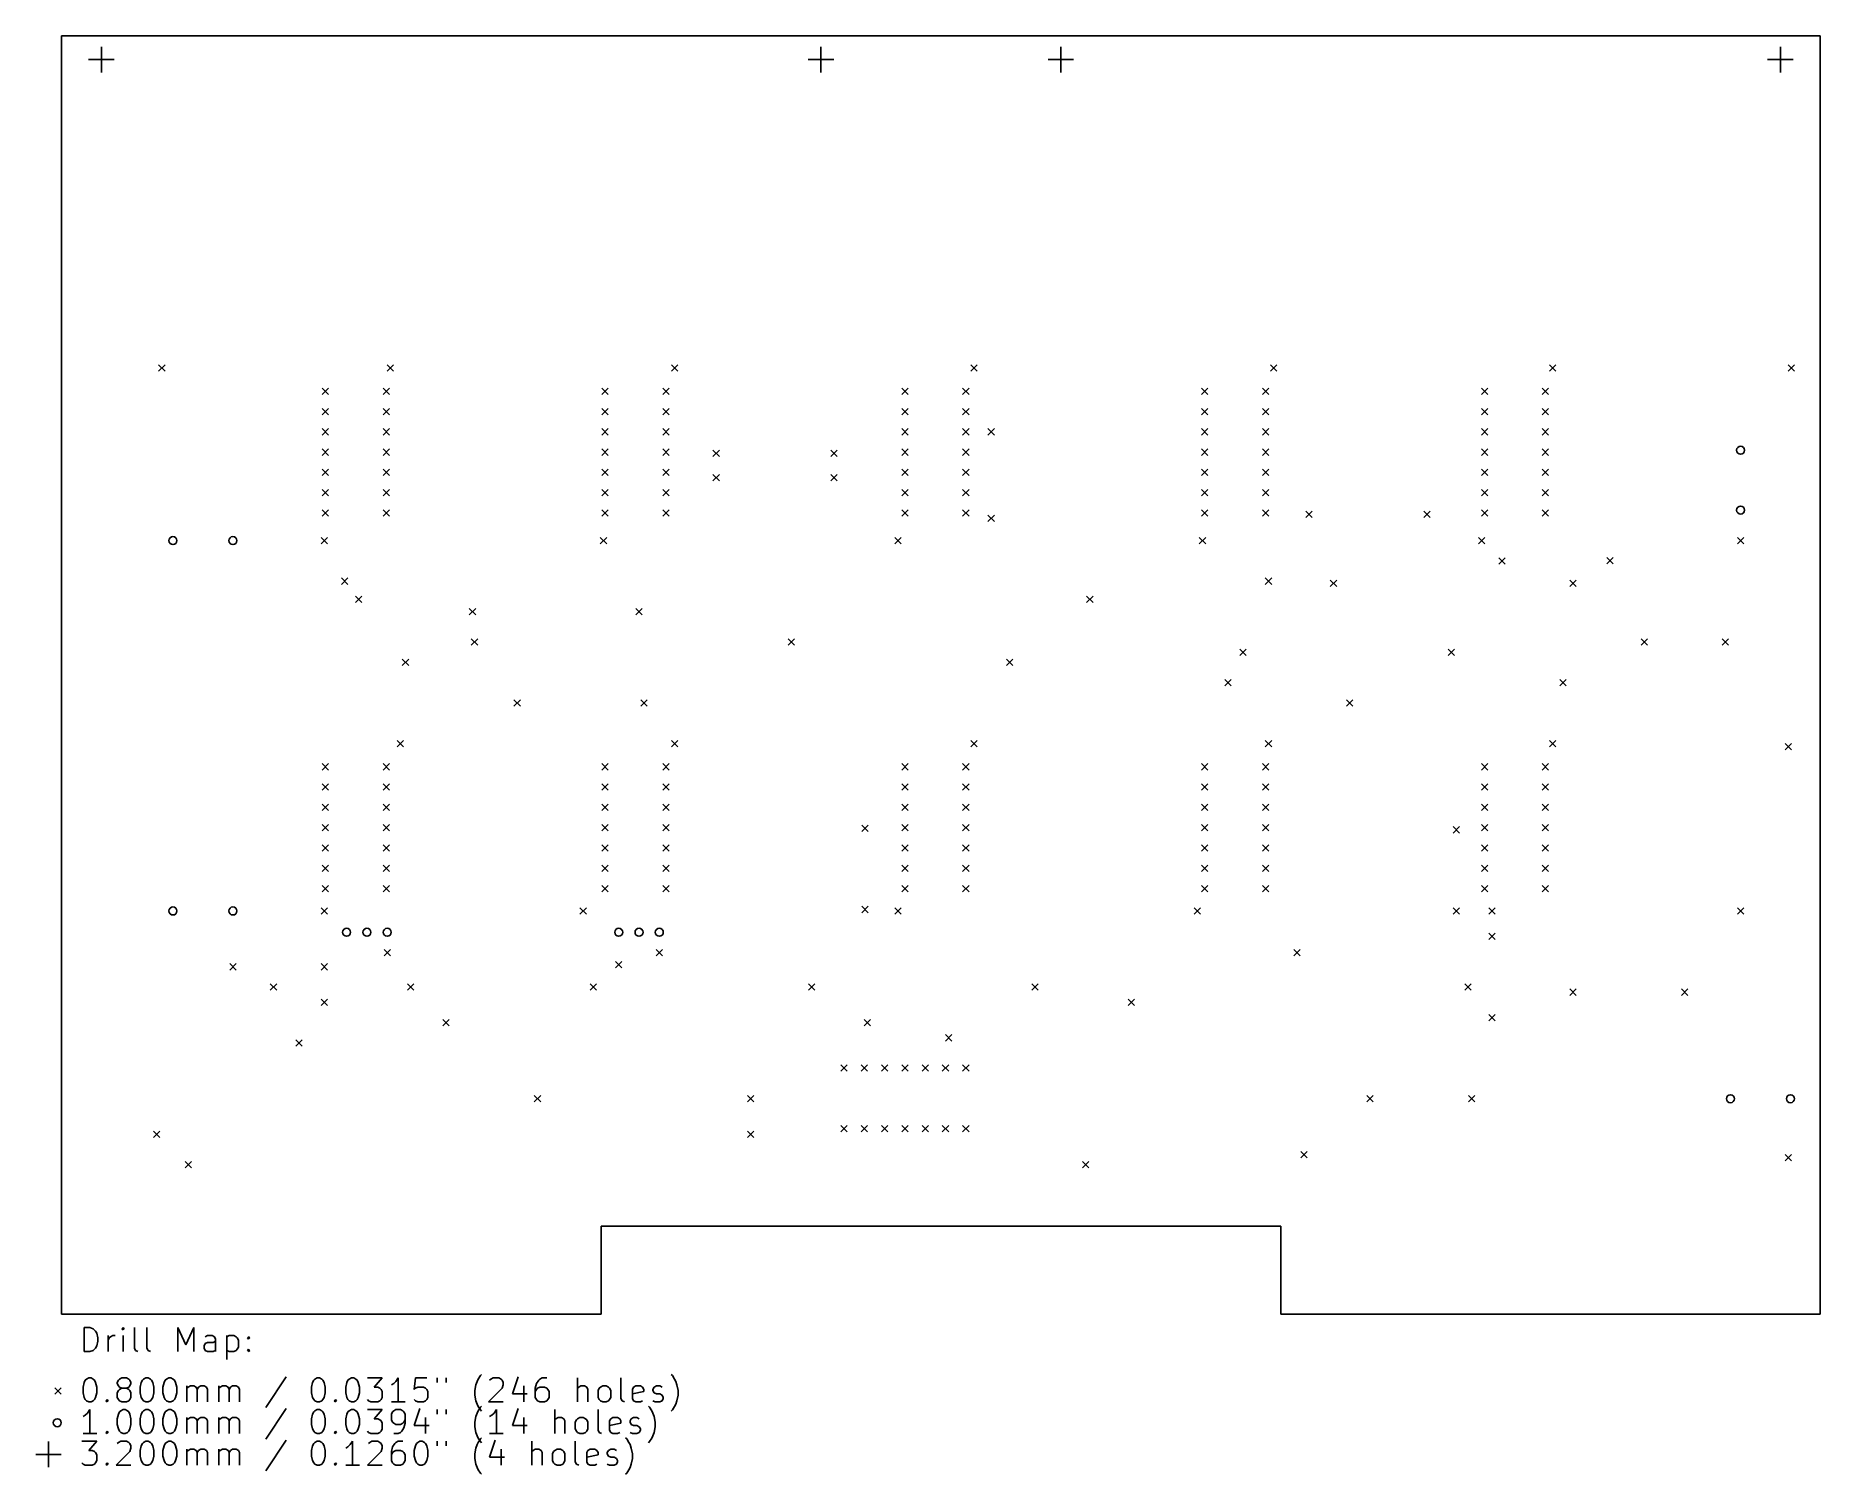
# Model space of a CAD drawing. Extents: x 2.63 to 11.42, y -9.45 to -2.36.
import ezdxf

# ---------------------------------------------------------------- set-up
doc = ezdxf.new("R2010")
doc.units = 0
doc.header["$MEASUREMENT"] = 0
doc.layers.add('BLACK', color=7, linetype='CONTINUOUS')

msp = doc.modelspace()

# ---------------------------------------------------------------- linework, layer by layer
at = {"layer": 'BLACK', "linetype": 'CONTINUOUS'}
for p, q in [((2.75591, -2.3622), (11.4173, -2.3622)), ((2.75591, -8.66142), (2.75591, -2.3622)), ((11.4173, -2.3622), (11.4173, -8.66142)), ((2.95276, -2.41732), (2.95276, -2.54331)), ((6.49606, -2.41732), (6.49606, -2.54331)), ((7.67717, -2.41732), (7.67717, -2.54331)), ((11.2205, -2.41732), (11.2205, -2.54331)), ((2.88976, -2.48031), (3.01575, -2.48031)), ((6.43307, -2.48031), (6.55906, -2.48031)), ((7.61417, -2.48031), (7.74016, -2.48031)), ((11.1575, -2.48031), (11.2835, -2.48031)), ((3.23425, -3.98425), (3.26575, -4.01575)), ((3.26575, -3.98425), (3.23425, -4.01575)), ((4.35925, -3.98425), (4.39075, -4.01575)), ((4.39075, -3.98425), (4.35925, -4.01575)), ((5.75925, -3.98425), (5.79075, -4.01575)), ((5.79075, -3.98425), (5.75925, -4.01575)), ((7.23425, -3.98425), (7.26575, -4.01575)), ((7.26575, -3.98425), (7.23425, -4.01575)), ((8.70925, -3.98425), (8.74075, -4.01575)), ((8.74075, -3.98425), (8.70925, -4.01575)), ((10.0843, -3.98425), (10.1157, -4.01575)), ((10.1157, -3.98425), (10.0843, -4.01575)), ((11.2593, -3.98425), (11.2907, -4.01575)), ((11.2907, -3.98425), (11.2593, -4.01575)), ((4.03937, -4.09843), (4.07087, -4.12992)), ((4.07087, -4.09843), (4.03937, -4.12992)), ((4.33937, -4.09843), (4.37087, -4.12992)), ((4.37087, -4.09843), (4.33937, -4.12992)), ((5.41732, -4.09843), (5.44882, -4.12992)), ((5.44882, -4.09843), (5.41732, -4.12992)), ((5.71732, -4.09843), (5.74882, -4.12992)), ((5.74882, -4.09843), (5.71732, -4.12992)), ((6.8937, -4.09843), (6.9252, -4.12992)), ((6.9252, -4.09843), (6.8937, -4.12992)), ((7.1937, -4.09843), (7.2252, -4.12992)), ((7.2252, -4.09843), (7.1937, -4.12992)), ((8.37008, -4.09843), (8.40157, -4.12992)), ((8.40157, -4.09843), (8.37008, -4.12992)), ((8.67008, -4.09843), (8.70157, -4.12992)), ((8.70157, -4.09843), (8.67008, -4.12992)), ((9.74803, -4.09843), (9.77953, -4.12992)), ((9.77953, -4.09843), (9.74803, -4.12992)), ((10.048, -4.09843), (10.0795, -4.12992)), ((10.0795, -4.09843), (10.048, -4.12992)), ((4.03937, -4.19843), (4.07087, -4.22992)), ((4.07087, -4.19843), (4.03937, -4.22992)), ((4.33937, -4.19843), (4.37087, -4.22992)), ((4.37087, -4.19843), (4.33937, -4.22992)), ((5.41732, -4.19843), (5.44882, -4.22992)), ((5.44882, -4.19843), (5.41732, -4.22992)), ((5.71732, -4.19843), (5.74882, -4.22992)), ((5.74882, -4.19843), (5.71732, -4.22992)), ((6.8937, -4.19843), (6.9252, -4.22992)), ((6.9252, -4.19843), (6.8937, -4.22992)), ((7.1937, -4.19843), (7.2252, -4.22992)), ((7.2252, -4.19843), (7.1937, -4.22992)), ((8.37008, -4.19843), (8.40157, -4.22992)), ((8.40157, -4.19843), (8.37008, -4.22992)), ((8.67008, -4.19843), (8.70157, -4.22992)), ((8.70157, -4.19843), (8.67008, -4.22992)), ((9.74803, -4.19843), (9.77953, -4.22992)), ((9.77953, -4.19843), (9.74803, -4.22992)), ((10.048, -4.19843), (10.0795, -4.22992)), ((10.0795, -4.19843), (10.048, -4.22992)), ((4.03937, -4.29843), (4.07087, -4.32992)), ((4.07087, -4.29843), (4.03937, -4.32992)), ((4.33937, -4.29843), (4.37087, -4.32992)), ((4.37087, -4.29843), (4.33937, -4.32992)), ((5.41732, -4.29843), (5.44882, -4.32992)), ((5.44882, -4.29843), (5.41732, -4.32992)), ((5.71732, -4.29843), (5.74882, -4.32992)), ((5.74882, -4.29843), (5.71732, -4.32992)), ((6.8937, -4.29843), (6.9252, -4.32992)), ((6.9252, -4.29843), (6.8937, -4.32992)), ((7.1937, -4.29843), (7.2252, -4.32992)), ((7.2252, -4.29843), (7.1937, -4.32992)), ((7.31843, -4.29843), (7.34992, -4.32992)), ((7.34992, -4.29843), (7.31843, -4.32992)), ((8.37008, -4.29843), (8.40157, -4.32992)), ((8.40157, -4.29843), (8.37008, -4.32992)), ((8.67008, -4.29843), (8.70157, -4.32992)), ((8.70157, -4.29843), (8.67008, -4.32992)), ((9.74803, -4.29843), (9.77953, -4.32992)), ((9.77953, -4.29843), (9.74803, -4.32992)), ((10.048, -4.29843), (10.0795, -4.32992)), ((10.0795, -4.29843), (10.048, -4.32992)), ((4.03937, -4.39843), (4.07087, -4.42992)), ((4.07087, -4.39843), (4.03937, -4.42992)), ((4.33937, -4.39843), (4.37087, -4.42992)), ((4.37087, -4.39843), (4.33937, -4.42992)), ((5.41732, -4.39843), (5.44882, -4.42992)), ((5.44882, -4.39843), (5.41732, -4.42992)), ((5.71732, -4.39843), (5.74882, -4.42992)), ((5.74882, -4.39843), (5.71732, -4.42992)), ((5.96425, -4.40425), (5.99575, -4.43575)), ((5.99575, -4.40425), (5.96425, -4.43575)), ((6.54425, -4.40425), (6.57575, -4.43575)), ((6.57575, -4.40425), (6.54425, -4.43575)), ((6.8937, -4.39843), (6.9252, -4.42992)), ((6.9252, -4.39843), (6.8937, -4.42992)), ((7.1937, -4.39843), (7.2252, -4.42992)), ((7.2252, -4.39843), (7.1937, -4.42992)), ((8.37008, -4.39843), (8.40157, -4.42992)), ((8.40157, -4.39843), (8.37008, -4.42992)), ((8.67008, -4.39843), (8.70157, -4.42992)), ((8.70157, -4.39843), (8.67008, -4.42992)), ((9.74803, -4.39843), (9.77953, -4.42992)), ((9.77953, -4.39843), (9.74803, -4.42992)), ((10.048, -4.39843), (10.0795, -4.42992)), ((10.0795, -4.39843), (10.048, -4.42992)), ((4.03937, -4.49843), (4.07087, -4.52992)), ((4.07087, -4.49843), (4.03937, -4.52992)), ((4.33937, -4.49843), (4.37087, -4.52992)), ((4.37087, -4.49843), (4.33937, -4.52992)), ((5.41732, -4.49843), (5.44882, -4.52992)), ((5.44882, -4.49843), (5.41732, -4.52992)), ((5.71732, -4.49843), (5.74882, -4.52992)), ((5.74882, -4.49843), (5.71732, -4.52992)), ((5.96425, -4.52425), (5.99575, -4.55575)), ((5.99575, -4.52425), (5.96425, -4.55575)), ((6.54425, -4.52425), (6.57575, -4.55575)), ((6.57575, -4.52425), (6.54425, -4.55575)), ((6.8937, -4.49843), (6.9252, -4.52992)), ((6.9252, -4.49843), (6.8937, -4.52992)), ((7.1937, -4.49843), (7.2252, -4.52992)), ((7.2252, -4.49843), (7.1937, -4.52992)), ((8.37008, -4.49843), (8.40157, -4.52992)), ((8.40157, -4.49843), (8.37008, -4.52992)), ((8.67008, -4.49843), (8.70157, -4.52992)), ((8.70157, -4.49843), (8.67008, -4.52992)), ((9.74803, -4.49843), (9.77953, -4.52992)), ((9.77953, -4.49843), (9.74803, -4.52992)), ((10.048, -4.49843), (10.0795, -4.52992)), ((10.0795, -4.49843), (10.048, -4.52992)), ((4.03937, -4.59843), (4.07087, -4.62992)), ((4.07087, -4.59843), (4.03937, -4.62992)), ((4.33937, -4.59843), (4.37087, -4.62992)), ((4.37087, -4.59843), (4.33937, -4.62992)), ((5.41732, -4.59843), (5.44882, -4.62992)), ((5.44882, -4.59843), (5.41732, -4.62992)), ((5.71732, -4.59843), (5.74882, -4.62992)), ((5.74882, -4.59843), (5.71732, -4.62992)), ((6.8937, -4.59843), (6.9252, -4.62992)), ((6.9252, -4.59843), (6.8937, -4.62992)), ((7.1937, -4.59843), (7.2252, -4.62992)), ((7.2252, -4.59843), (7.1937, -4.62992)), ((8.37008, -4.59843), (8.40157, -4.62992)), ((8.40157, -4.59843), (8.37008, -4.62992)), ((8.67008, -4.59843), (8.70157, -4.62992)), ((8.70157, -4.59843), (8.67008, -4.62992)), ((9.74803, -4.59843), (9.77953, -4.62992)), ((9.77953, -4.59843), (9.74803, -4.62992)), ((10.048, -4.59843), (10.0795, -4.62992)), ((10.0795, -4.59843), (10.048, -4.62992)), ((4.03937, -4.69843), (4.07087, -4.72992)), ((4.07087, -4.69843), (4.03937, -4.72992)), ((4.33937, -4.69843), (4.37087, -4.72992)), ((4.37087, -4.69843), (4.33937, -4.72992)), ((5.41732, -4.69843), (5.44882, -4.72992)), ((5.44882, -4.69843), (5.41732, -4.72992)), ((5.71732, -4.69843), (5.74882, -4.72992)), ((5.74882, -4.69843), (5.71732, -4.72992)), ((6.8937, -4.69843), (6.9252, -4.72992)), ((6.9252, -4.69843), (6.8937, -4.72992)), ((7.1937, -4.69843), (7.2252, -4.72992)), ((7.2252, -4.69843), (7.1937, -4.72992)), ((7.31843, -4.72508), (7.34992, -4.75657)), ((7.34992, -4.72508), (7.31843, -4.75657)), ((8.37008, -4.69843), (8.40157, -4.72992)), ((8.40157, -4.69843), (8.37008, -4.72992)), ((8.67008, -4.69843), (8.70157, -4.72992)), ((8.70157, -4.69843), (8.67008, -4.72992)), ((8.88425, -4.70425), (8.91575, -4.73575)), ((8.91575, -4.70425), (8.88425, -4.73575)), ((9.46425, -4.70425), (9.49575, -4.73575)), ((9.49575, -4.70425), (9.46425, -4.73575)), ((9.74803, -4.69843), (9.77953, -4.72992)), ((9.77953, -4.69843), (9.74803, -4.72992)), ((10.048, -4.69843), (10.0795, -4.72992)), ((10.0795, -4.69843), (10.048, -4.72992)), ((4.03425, -4.83425), (4.06575, -4.86575)), ((4.06575, -4.83425), (4.03425, -4.86575)), ((5.40925, -4.83425), (5.44075, -4.86575)), ((5.44075, -4.83425), (5.40925, -4.86575)), ((6.85925, -4.83425), (6.89075, -4.86575)), ((6.89075, -4.83425), (6.85925, -4.86575)), ((8.35925, -4.83425), (8.39075, -4.86575)), ((8.39075, -4.83425), (8.35925, -4.86575)), ((9.73425, -4.83425), (9.76575, -4.86575)), ((9.76575, -4.83425), (9.73425, -4.86575)), ((11.0093, -4.83425), (11.0407, -4.86575)), ((11.0407, -4.83425), (11.0093, -4.86575)), ((9.83425, -4.93425), (9.86575, -4.96575)), ((9.86575, -4.93425), (9.83425, -4.96575)), ((10.3663, -4.93372), (10.3978, -4.96522)), ((10.3978, -4.93372), (10.3663, -4.96522)), ((4.13425, -5.03425), (4.16575, -5.06575)), ((4.16575, -5.03425), (4.13425, -5.06575)), ((8.68425, -5.03425), (8.71575, -5.06575)), ((8.71575, -5.03425), (8.68425, -5.06575)), ((9.00425, -5.04425), (9.03575, -5.07575)), ((9.03575, -5.04425), (9.00425, -5.07575)), ((10.1843, -5.04425), (10.2157, -5.07575)), ((10.2157, -5.04425), (10.1843, -5.07575)), ((4.20425, -5.12425), (4.23575, -5.15575)), ((4.23575, -5.12425), (4.20425, -5.15575)), ((4.76425, -5.18425), (4.79575, -5.21575)), ((4.79575, -5.18425), (4.76425, -5.21575)), ((5.58425, -5.18425), (5.61575, -5.21575)), ((5.61575, -5.18425), (5.58425, -5.21575)), ((7.80425, -5.12425), (7.83575, -5.15575)), ((7.83575, -5.12425), (7.80425, -5.15575)), ((4.77425, -5.33425), (4.80575, -5.36575)), ((4.80575, -5.33425), (4.77425, -5.36575)), ((6.33425, -5.33425), (6.36575, -5.36575)), ((6.36575, -5.33425), (6.33425, -5.36575)), ((10.5343, -5.33425), (10.5657, -5.36575)), ((10.5657, -5.33425), (10.5343, -5.36575)), ((10.9343, -5.33425), (10.9657, -5.36575)), ((10.9657, -5.33425), (10.9343, -5.36575)), ((4.43425, -5.43425), (4.46575, -5.46575)), ((4.46575, -5.43425), (4.43425, -5.46575)), ((7.40925, -5.43425), (7.44075, -5.46575)), ((7.44075, -5.43425), (7.40925, -5.46575)), ((8.55925, -5.38425), (8.59075, -5.41575)), ((8.59075, -5.38425), (8.55925, -5.41575)), ((9.58425, -5.38425), (9.61575, -5.41575)), ((9.61575, -5.38425), (9.58425, -5.41575)), ((8.48425, -5.53425), (8.51575, -5.56575)), ((8.51575, -5.53425), (8.48425, -5.56575)), ((10.1343, -5.53425), (10.1657, -5.56575)), ((10.1657, -5.53425), (10.1343, -5.56575)), ((4.98425, -5.63425), (5.01575, -5.66575)), ((5.01575, -5.63425), (4.98425, -5.66575)), ((5.60925, -5.63425), (5.64075, -5.66575)), ((5.64075, -5.63425), (5.60925, -5.66575)), ((9.08425, -5.63425), (9.11575, -5.66575)), ((9.11575, -5.63425), (9.08425, -5.66575)), ((4.40925, -5.83425), (4.44075, -5.86575)), ((4.44075, -5.83425), (4.40925, -5.86575)), ((5.75925, -5.83425), (5.79075, -5.86575)), ((5.79075, -5.83425), (5.75925, -5.86575)), ((7.23425, -5.83425), (7.26575, -5.86575)), ((7.26575, -5.83425), (7.23425, -5.86575)), ((8.68425, -5.83425), (8.71575, -5.86575)), ((8.71575, -5.83425), (8.68425, -5.86575)), ((10.0843, -5.83425), (10.1157, -5.86575)), ((10.1157, -5.83425), (10.0843, -5.86575)), ((11.2443, -5.84917), (11.2758, -5.88067)), ((11.2758, -5.84917), (11.2443, -5.88067)), ((4.03937, -5.94882), (4.07087, -5.98031)), ((4.07087, -5.94882), (4.03937, -5.98031)), ((4.33937, -5.94882), (4.37087, -5.98031)), ((4.37087, -5.94882), (4.33937, -5.98031)), ((5.41732, -5.94882), (5.44882, -5.98031)), ((5.44882, -5.94882), (5.41732, -5.98031)), ((5.71732, -5.94882), (5.74882, -5.98031)), ((5.74882, -5.94882), (5.71732, -5.98031)), ((6.8937, -5.94882), (6.9252, -5.98031)), ((6.9252, -5.94882), (6.8937, -5.98031)), ((7.1937, -5.94882), (7.2252, -5.98031)), ((7.2252, -5.94882), (7.1937, -5.98031)), ((8.37008, -5.94882), (8.40157, -5.98031)), ((8.40157, -5.94882), (8.37008, -5.98031)), ((8.67008, -5.94882), (8.70157, -5.98031)), ((8.70157, -5.94882), (8.67008, -5.98031)), ((9.74803, -5.94882), (9.77953, -5.98031)), ((9.77953, -5.94882), (9.74803, -5.98031)), ((10.048, -5.94882), (10.0795, -5.98031)), ((10.0795, -5.94882), (10.048, -5.98031)), ((4.03937, -6.04882), (4.07087, -6.08031)), ((4.07087, -6.04882), (4.03937, -6.08031)), ((4.33937, -6.04882), (4.37087, -6.08031)), ((4.37087, -6.04882), (4.33937, -6.08031)), ((5.41732, -6.04882), (5.44882, -6.08031)), ((5.44882, -6.04882), (5.41732, -6.08031)), ((5.71732, -6.04882), (5.74882, -6.08031)), ((5.74882, -6.04882), (5.71732, -6.08031)), ((6.8937, -6.04882), (6.9252, -6.08031)), ((6.9252, -6.04882), (6.8937, -6.08031)), ((7.1937, -6.04882), (7.2252, -6.08031)), ((7.2252, -6.04882), (7.1937, -6.08031)), ((8.37008, -6.04882), (8.40157, -6.08031)), ((8.40157, -6.04882), (8.37008, -6.08031)), ((8.67008, -6.04882), (8.70157, -6.08031)), ((8.70157, -6.04882), (8.67008, -6.08031)), ((9.74803, -6.04882), (9.77953, -6.08031)), ((9.77953, -6.04882), (9.74803, -6.08031)), ((10.048, -6.04882), (10.0795, -6.08031)), ((10.0795, -6.04882), (10.048, -6.08031)), ((4.03937, -6.14882), (4.07087, -6.18031)), ((4.07087, -6.14882), (4.03937, -6.18031)), ((4.33937, -6.14882), (4.37087, -6.18031)), ((4.37087, -6.14882), (4.33937, -6.18031)), ((5.41732, -6.14882), (5.44882, -6.18031)), ((5.44882, -6.14882), (5.41732, -6.18031)), ((5.71732, -6.14882), (5.74882, -6.18031)), ((5.74882, -6.14882), (5.71732, -6.18031)), ((6.8937, -6.14882), (6.9252, -6.18031)), ((6.9252, -6.14882), (6.8937, -6.18031)), ((7.1937, -6.14882), (7.2252, -6.18031)), ((7.2252, -6.14882), (7.1937, -6.18031)), ((8.37008, -6.14882), (8.40157, -6.18031)), ((8.40157, -6.14882), (8.37008, -6.18031)), ((8.67008, -6.14882), (8.70157, -6.18031)), ((8.70157, -6.14882), (8.67008, -6.18031)), ((9.74803, -6.14882), (9.77953, -6.18031)), ((9.77953, -6.14882), (9.74803, -6.18031)), ((10.048, -6.14882), (10.0795, -6.18031)), ((10.0795, -6.14882), (10.048, -6.18031)), ((4.03937, -6.24882), (4.07087, -6.28031)), ((4.07087, -6.24882), (4.03937, -6.28031)), ((4.33937, -6.24882), (4.37087, -6.28031)), ((4.37087, -6.24882), (4.33937, -6.28031)), ((5.41732, -6.24882), (5.44882, -6.28031)), ((5.44882, -6.24882), (5.41732, -6.28031)), ((5.71732, -6.24882), (5.74882, -6.28031)), ((5.74882, -6.24882), (5.71732, -6.28031)), ((6.69685, -6.25197), (6.72835, -6.28346)), ((6.72835, -6.25197), (6.69685, -6.28346)), ((6.8937, -6.24882), (6.9252, -6.28031)), ((6.9252, -6.24882), (6.8937, -6.28031)), ((7.1937, -6.24882), (7.2252, -6.28031)), ((7.2252, -6.24882), (7.1937, -6.28031)), ((8.37008, -6.24882), (8.40157, -6.28031)), ((8.40157, -6.24882), (8.37008, -6.28031)), ((8.67008, -6.24882), (8.70157, -6.28031)), ((8.70157, -6.24882), (8.67008, -6.28031)), ((9.60925, -6.25925), (9.64075, -6.29075)), ((9.64075, -6.25925), (9.60925, -6.29075)), ((9.74803, -6.24882), (9.77953, -6.28031)), ((9.77953, -6.24882), (9.74803, -6.28031)), ((10.048, -6.24882), (10.0795, -6.28031)), ((10.0795, -6.24882), (10.048, -6.28031)), ((4.03937, -6.34882), (4.07087, -6.38031)), ((4.07087, -6.34882), (4.03937, -6.38031)), ((4.33937, -6.34882), (4.37087, -6.38031)), ((4.37087, -6.34882), (4.33937, -6.38031)), ((5.41732, -6.34882), (5.44882, -6.38031)), ((5.44882, -6.34882), (5.41732, -6.38031)), ((5.71732, -6.34882), (5.74882, -6.38031)), ((5.74882, -6.34882), (5.71732, -6.38031)), ((6.8937, -6.34882), (6.9252, -6.38031)), ((6.9252, -6.34882), (6.8937, -6.38031)), ((7.1937, -6.34882), (7.2252, -6.38031)), ((7.2252, -6.34882), (7.1937, -6.38031)), ((8.37008, -6.34882), (8.40157, -6.38031)), ((8.40157, -6.34882), (8.37008, -6.38031)), ((8.67008, -6.34882), (8.70157, -6.38031)), ((8.70157, -6.34882), (8.67008, -6.38031)), ((9.74803, -6.34882), (9.77953, -6.38031)), ((9.77953, -6.34882), (9.74803, -6.38031)), ((10.048, -6.34882), (10.0795, -6.38031)), ((10.0795, -6.34882), (10.048, -6.38031)), ((4.03937, -6.44882), (4.07087, -6.48031)), ((4.07087, -6.44882), (4.03937, -6.48031)), ((4.33937, -6.44882), (4.37087, -6.48031)), ((4.37087, -6.44882), (4.33937, -6.48031)), ((5.41732, -6.44882), (5.44882, -6.48031)), ((5.44882, -6.44882), (5.41732, -6.48031)), ((5.71732, -6.44882), (5.74882, -6.48031)), ((5.74882, -6.44882), (5.71732, -6.48031)), ((6.8937, -6.44882), (6.9252, -6.48031)), ((6.9252, -6.44882), (6.8937, -6.48031)), ((7.1937, -6.44882), (7.2252, -6.48031)), ((7.2252, -6.44882), (7.1937, -6.48031)), ((8.37008, -6.44882), (8.40157, -6.48031)), ((8.40157, -6.44882), (8.37008, -6.48031)), ((8.67008, -6.44882), (8.70157, -6.48031)), ((8.70157, -6.44882), (8.67008, -6.48031)), ((9.74803, -6.44882), (9.77953, -6.48031)), ((9.77953, -6.44882), (9.74803, -6.48031)), ((10.048, -6.44882), (10.0795, -6.48031)), ((10.0795, -6.44882), (10.048, -6.48031)), ((4.03937, -6.54882), (4.07087, -6.58031)), ((4.07087, -6.54882), (4.03937, -6.58031)), ((4.33937, -6.54882), (4.37087, -6.58031)), ((4.37087, -6.54882), (4.33937, -6.58031)), ((5.41732, -6.54882), (5.44882, -6.58031)), ((5.44882, -6.54882), (5.41732, -6.58031)), ((5.71732, -6.54882), (5.74882, -6.58031)), ((5.74882, -6.54882), (5.71732, -6.58031)), ((6.8937, -6.54882), (6.9252, -6.58031)), ((6.9252, -6.54882), (6.8937, -6.58031)), ((7.1937, -6.54882), (7.2252, -6.58031)), ((7.2252, -6.54882), (7.1937, -6.58031)), ((8.37008, -6.54882), (8.40157, -6.58031)), ((8.40157, -6.54882), (8.37008, -6.58031)), ((8.67008, -6.54882), (8.70157, -6.58031)), ((8.70157, -6.54882), (8.67008, -6.58031)), ((9.74803, -6.54882), (9.77953, -6.58031)), ((9.77953, -6.54882), (9.74803, -6.58031)), ((10.048, -6.54882), (10.0795, -6.58031)), ((10.0795, -6.54882), (10.048, -6.58031)), ((4.03425, -6.65925), (4.06575, -6.69075)), ((4.06575, -6.65925), (4.03425, -6.69075)), ((5.30925, -6.65925), (5.34075, -6.69075)), ((5.34075, -6.65925), (5.30925, -6.69075)), ((6.69685, -6.65197), (6.72835, -6.68346)), ((6.72835, -6.65197), (6.69685, -6.68346)), ((6.85925, -6.65925), (6.89075, -6.69075)), ((6.89075, -6.65925), (6.85925, -6.69075)), ((8.33425, -6.65925), (8.36575, -6.69075)), ((8.36575, -6.65925), (8.33425, -6.69075)), ((9.60925, -6.65925), (9.64075, -6.69075)), ((9.64075, -6.65925), (9.60925, -6.69075)), ((9.78425, -6.65925), (9.81575, -6.69075)), ((9.81575, -6.65925), (9.78425, -6.69075)), ((11.0093, -6.65925), (11.0407, -6.69075)), ((11.0407, -6.65925), (11.0093, -6.69075)), ((9.78425, -6.78425), (9.81575, -6.81575)), ((9.81575, -6.78425), (9.78425, -6.81575)), ((3.58425, -6.93425), (3.61575, -6.96575)), ((3.61575, -6.93425), (3.58425, -6.96575)), ((4.03425, -6.93425), (4.06575, -6.96575)), ((4.06575, -6.93425), (4.03425, -6.96575)), ((4.34425, -6.86425), (4.37575, -6.89575)), ((4.37575, -6.86425), (4.34425, -6.89575)), ((5.48425, -6.92425), (5.51575, -6.95575)), ((5.51575, -6.92425), (5.48425, -6.95575)), ((5.68425, -6.86425), (5.71575, -6.89575)), ((5.71575, -6.86425), (5.68425, -6.89575)), ((8.82425, -6.86425), (8.85575, -6.89575)), ((8.85575, -6.86425), (8.82425, -6.89575)), ((3.78425, -7.03425), (3.81575, -7.06575)), ((3.81575, -7.03425), (3.78425, -7.06575)), ((4.03425, -7.10925), (4.06575, -7.14075)), ((4.06575, -7.10925), (4.03425, -7.14075)), ((4.45925, -7.03425), (4.49075, -7.06575)), ((4.49075, -7.03425), (4.45925, -7.06575)), ((5.35925, -7.03425), (5.39075, -7.06575)), ((5.39075, -7.03425), (5.35925, -7.06575)), ((6.43425, -7.03425), (6.46575, -7.06575)), ((6.46575, -7.03425), (6.43425, -7.06575)), ((7.53425, -7.03425), (7.56575, -7.06575)), ((7.56575, -7.03425), (7.53425, -7.06575)), ((8.00925, -7.10925), (8.04075, -7.14075)), ((8.04075, -7.10925), (8.00925, -7.14075)), ((9.66634, -7.03425), (9.69784, -7.06575)), ((9.69784, -7.03425), (9.66634, -7.06575)), ((10.1843, -7.05925), (10.2157, -7.09075)), ((10.2157, -7.05925), (10.1843, -7.09075)), ((10.7343, -7.05925), (10.7657, -7.09075)), ((10.7657, -7.05925), (10.7343, -7.09075)), ((9.78425, -7.18425), (9.81575, -7.21575)), ((9.81575, -7.18425), (9.78425, -7.21575)), ((4.63425, -7.20925), (4.66575, -7.24075)), ((4.66575, -7.20925), (4.63425, -7.24075)), ((6.70925, -7.20925), (6.74075, -7.24075)), ((6.74075, -7.20925), (6.70925, -7.24075)), ((7.10925, -7.28425), (7.14075, -7.31575)), ((7.14075, -7.28425), (7.10925, -7.31575)), ((3.90925, -7.30925), (3.94075, -7.34075)), ((3.94075, -7.30925), (3.90925, -7.34075)), ((6.5937, -7.43228), (6.6252, -7.46378)), ((6.6252, -7.43228), (6.5937, -7.46378)), ((6.6937, -7.43228), (6.7252, -7.46378)), ((6.7252, -7.43228), (6.6937, -7.46378)), ((6.7937, -7.43228), (6.8252, -7.46378)), ((6.8252, -7.43228), (6.7937, -7.46378)), ((6.8937, -7.43228), (6.9252, -7.46378)), ((6.9252, -7.43228), (6.8937, -7.46378)), ((6.9937, -7.43228), (7.0252, -7.46378)), ((7.0252, -7.43228), (6.9937, -7.46378)), ((7.0937, -7.43228), (7.1252, -7.46378)), ((7.1252, -7.43228), (7.0937, -7.46378)), ((7.1937, -7.43228), (7.2252, -7.46378)), ((7.2252, -7.43228), (7.1937, -7.46378)), ((5.08425, -7.58425), (5.11575, -7.61575)), ((5.11575, -7.58425), (5.08425, -7.61575)), ((6.13425, -7.58425), (6.16575, -7.61575)), ((6.16575, -7.58425), (6.13425, -7.61575)), ((9.18425, -7.58425), (9.21575, -7.61575)), ((9.21575, -7.58425), (9.18425, -7.61575)), ((9.68425, -7.58425), (9.71575, -7.61575)), ((9.71575, -7.58425), (9.68425, -7.61575)), ((6.5937, -7.73228), (6.6252, -7.76378)), ((6.6252, -7.73228), (6.5937, -7.76378)), ((6.6937, -7.73228), (6.7252, -7.76378)), ((6.7252, -7.73228), (6.6937, -7.76378)), ((6.7937, -7.73228), (6.8252, -7.76378)), ((6.8252, -7.73228), (6.7937, -7.76378)), ((6.8937, -7.73228), (6.9252, -7.76378)), ((6.9252, -7.73228), (6.8937, -7.76378)), ((6.9937, -7.73228), (7.0252, -7.76378)), ((7.0252, -7.73228), (6.9937, -7.76378)), ((7.0937, -7.73228), (7.1252, -7.76378)), ((7.1252, -7.73228), (7.0937, -7.76378)), ((7.1937, -7.73228), (7.2252, -7.76378)), ((7.2252, -7.73228), (7.1937, -7.76378)), ((3.20925, -7.75925), (3.24075, -7.79075)), ((3.24075, -7.75925), (3.20925, -7.79075)), ((6.13425, -7.75925), (6.16575, -7.79075)), ((6.16575, -7.75925), (6.13425, -7.79075)), ((3.36425, -7.90925), (3.39575, -7.94075)), ((3.39575, -7.90925), (3.36425, -7.94075)), ((7.78425, -7.90925), (7.81575, -7.94075)), ((7.81575, -7.90925), (7.78425, -7.94075)), ((8.85925, -7.85925), (8.89075, -7.89075)), ((8.89075, -7.85925), (8.85925, -7.89075)), ((11.2443, -7.87417), (11.2758, -7.90567)), ((11.2758, -7.87417), (11.2443, -7.90567)), ((5.41339, -8.22835), (8.75984, -8.22835)), ((5.41339, -8.66142), (5.41339, -8.22835)), ((8.75984, -8.22835), (8.75984, -8.66142)), ((2.75591, -8.66142), (5.41339, -8.66142)), ((11.4173, -8.66142), (8.75984, -8.66142)), ((2.86769, -8.84575), (2.86769, -8.72764)), ((2.86769, -8.72764), (2.89581, -8.72764)), ((2.89581, -8.72764), (2.91268, -8.73327)), ((2.91268, -8.73327), (2.92393, -8.74452)), ((2.92393, -8.74452), (2.92956, -8.75576)), ((2.92956, -8.75576), (2.93518, -8.77826)), ((2.93518, -8.77826), (2.93518, -8.79514)), ((2.9858, -8.84575), (2.9858, -8.76701)), ((2.9858, -8.78951), (2.99142, -8.77826)), ((2.99142, -8.77826), (2.99705, -8.77264)), ((2.99705, -8.77264), (3.0083, -8.76701)), ((3.0083, -8.76701), (3.01954, -8.76701)), ((3.05891, -8.72764), (3.05329, -8.73327)), ((3.05329, -8.73327), (3.05891, -8.73889)), ((3.06454, -8.73327), (3.05891, -8.72764)), ((3.05891, -8.72764), (3.05891, -8.73889)), ((3.05891, -8.73889), (3.06454, -8.73327)), ((3.05891, -8.84575), (3.05891, -8.76701)), ((3.11516, -8.82888), (3.11516, -8.72764)), ((3.17702, -8.82888), (3.17702, -8.72764)), ((3.32888, -8.84575), (3.32888, -8.72764)), ((3.32888, -8.72764), (3.36825, -8.81201)), ((3.36825, -8.81201), (3.40762, -8.72764)), ((3.40762, -8.72764), (3.40762, -8.84575)), ((3.47511, -8.76701), (3.46386, -8.77264)), ((3.49761, -8.76701), (3.47511, -8.76701)), ((3.50886, -8.77264), (3.49761, -8.76701)), ((3.51448, -8.78389), (3.50886, -8.77264)), ((3.51448, -8.84575), (3.51448, -8.78389)), ((3.57073, -8.76701), (3.57073, -8.88512)), ((3.57073, -8.77264), (3.58197, -8.76701)), ((3.58197, -8.76701), (3.60447, -8.76701)), ((3.60447, -8.76701), (3.61572, -8.77264)), ((3.61572, -8.77264), (3.62134, -8.77826)), ((3.62134, -8.77826), (3.62697, -8.78951)), ((3.67196, -8.77826), (3.67759, -8.77264)), ((3.67759, -8.78389), (3.67196, -8.77826)), ((3.67759, -8.77264), (3.68321, -8.77826)), ((3.67759, -8.77264), (3.67759, -8.78389)), ((3.68321, -8.77826), (3.67759, -8.78389)), ((2.89581, -8.84575), (2.86769, -8.84575)), ((2.91268, -8.84013), (2.89581, -8.84575)), ((2.92393, -8.82888), (2.91268, -8.84013)), ((2.92956, -8.81763), (2.92393, -8.82888)), ((2.93518, -8.79514), (2.92956, -8.81763)), ((3.12078, -8.84013), (3.11516, -8.82888)), ((3.13203, -8.84575), (3.12078, -8.84013)), ((3.18265, -8.84013), (3.17702, -8.82888)), ((3.1939, -8.84575), (3.18265, -8.84013)), ((3.45824, -8.81763), (3.46386, -8.80638)), ((3.45824, -8.82888), (3.45824, -8.81763)), ((3.46386, -8.84013), (3.45824, -8.82888)), ((3.46386, -8.80638), (3.47511, -8.80076)), ((3.47511, -8.84575), (3.46386, -8.84013)), ((3.47511, -8.80076), (3.50323, -8.80076)), ((3.50323, -8.84575), (3.47511, -8.84575)), ((3.50323, -8.80076), (3.51448, -8.79514)), ((3.51448, -8.84013), (3.50323, -8.84575)), ((3.58197, -8.84575), (3.57073, -8.84013)), ((3.60447, -8.84575), (3.58197, -8.84575)), ((3.61572, -8.84013), (3.60447, -8.84575)), ((3.62134, -8.83451), (3.61572, -8.84013)), ((3.62697, -8.82326), (3.62134, -8.83451)), ((3.62697, -8.78951), (3.62697, -8.82326)), ((3.67196, -8.84013), (3.67759, -8.83451)), ((3.67759, -8.84575), (3.67196, -8.84013)), ((3.67759, -8.83451), (3.68321, -8.84013)), ((3.67759, -8.83451), (3.67759, -8.84575)), ((3.68321, -8.84013), (3.67759, -8.84575)), ((4.81932, -8.96443), (4.82494, -8.9588)), ((5.7642, -8.96443), (5.75858, -8.9588)), ((2.72343, -9.02461), (2.75492, -9.0561)), ((2.75492, -9.02461), (2.72343, -9.0561)), ((2.86206, -9.02067), (2.86769, -8.99817)), ((2.86206, -9.04879), (2.86206, -9.02067)), ((2.86769, -9.07129), (2.86206, -9.04879)), ((2.86769, -8.99817), (2.87331, -8.98692)), ((2.87331, -8.98692), (2.87894, -8.9813)), ((2.87894, -8.9813), (2.89019, -8.97567)), ((2.89019, -8.97567), (2.90143, -8.97567)), ((2.90143, -8.97567), (2.91268, -8.9813)), ((2.91268, -8.9813), (2.91831, -8.98692)), ((2.91831, -8.98692), (2.92393, -8.99817)), ((2.92393, -8.99817), (2.92956, -9.02067)), ((2.92956, -9.04879), (2.92393, -9.07129)), ((2.92956, -9.02067), (2.92956, -9.04879)), ((3.03079, -8.99817), (3.03642, -8.98692)), ((3.03079, -9.0038), (3.03079, -8.99817)), ((3.03642, -9.01505), (3.03079, -9.0038)), ((3.03642, -9.03754), (3.03079, -9.04879)), ((3.03079, -9.04879), (3.03079, -9.07129)), ((3.03642, -8.98692), (3.04204, -8.9813)), ((3.04204, -9.02067), (3.03642, -9.01505)), ((3.04204, -9.03192), (3.03642, -9.03754)), ((3.04204, -8.9813), (3.05329, -8.97567)), ((3.05329, -9.02629), (3.04204, -9.02067)), ((3.05329, -9.02629), (3.04204, -9.03192)), ((3.05329, -8.97567), (3.07579, -8.97567)), ((3.07579, -9.02629), (3.05329, -9.02629)), ((3.07579, -8.97567), (3.08704, -8.9813)), ((3.08704, -9.02067), (3.07579, -9.02629)), ((3.08704, -9.03192), (3.07579, -9.02629)), ((3.08704, -8.9813), (3.09266, -8.98692)), ((3.09266, -9.01505), (3.08704, -9.02067)), ((3.09266, -9.03754), (3.08704, -9.03192)), ((3.09266, -8.98692), (3.09828, -8.99817)), ((3.09828, -9.0038), (3.09266, -9.01505)), ((3.09828, -9.04879), (3.09266, -9.03754)), ((3.09828, -8.99817), (3.09828, -9.0038)), ((3.09828, -9.07129), (3.09828, -9.04879)), ((3.14328, -9.02067), (3.1489, -8.99817)), ((3.14328, -9.04879), (3.14328, -9.02067)), ((3.1489, -9.07129), (3.14328, -9.04879)), ((3.1489, -8.99817), (3.15453, -8.98692)), ((3.15453, -8.98692), (3.16015, -8.9813)), ((3.16015, -8.9813), (3.1714, -8.97567)), ((3.1714, -8.97567), (3.18265, -8.97567)), ((3.18265, -8.97567), (3.1939, -8.9813)), ((3.1939, -8.9813), (3.19952, -8.98692)), ((3.19952, -8.98692), (3.20515, -8.99817)), ((3.20515, -8.99817), (3.21077, -9.02067)), ((3.21077, -9.04879), (3.20515, -9.07129)), ((3.21077, -9.02067), (3.21077, -9.04879)), ((3.25576, -9.02067), (3.26139, -8.99817)), ((3.25576, -9.04879), (3.25576, -9.02067)), ((3.26139, -9.07129), (3.25576, -9.04879)), ((3.26139, -8.99817), (3.26701, -8.98692)), ((3.26701, -8.98692), (3.27264, -8.9813)), ((3.27264, -8.9813), (3.28389, -8.97567)), ((3.28389, -8.97567), (3.29513, -8.97567)), ((3.29513, -8.97567), (3.30638, -8.9813)), ((3.30638, -8.9813), (3.31201, -8.98692)), ((3.31201, -8.98692), (3.31763, -8.99817)), ((3.31763, -8.99817), (3.32326, -9.02067)), ((3.32326, -9.04879), (3.31763, -9.07129)), ((3.32326, -9.02067), (3.32326, -9.04879)), ((3.37388, -9.09379), (3.37388, -9.01505)), ((3.37388, -9.02629), (3.3795, -9.02067)), ((3.3795, -9.02067), (3.39075, -9.01505)), ((3.39075, -9.01505), (3.40762, -9.01505)), ((3.40762, -9.01505), (3.41887, -9.02067)), ((3.41887, -9.02067), (3.42449, -9.03192)), ((3.42449, -9.03192), (3.43012, -9.02067)), ((3.42449, -9.03192), (3.42449, -9.09379)), ((3.43012, -9.02067), (3.44137, -9.01505)), ((3.44137, -9.01505), (3.45824, -9.01505)), ((3.45824, -9.01505), (3.46949, -9.02067)), ((3.46949, -9.02067), (3.47511, -9.03192)), ((3.47511, -9.03192), (3.47511, -9.09379)), ((3.53136, -9.09379), (3.53136, -9.01505)), ((3.53136, -9.02629), (3.53698, -9.02067)), ((3.53698, -9.02067), (3.54823, -9.01505)), ((3.54823, -9.01505), (3.5651, -9.01505)), ((3.5651, -9.01505), (3.57635, -9.02067)), ((3.57635, -9.02067), (3.58197, -9.03192)), ((3.58197, -9.03192), (3.5876, -9.02067)), ((3.58197, -9.03192), (3.58197, -9.09379)), ((3.5876, -9.02067), (3.59885, -9.01505)), ((3.59885, -9.01505), (3.61572, -9.01505)), ((3.61572, -9.01505), (3.62697, -9.02067)), ((3.62697, -9.02067), (3.63259, -9.03192)), ((3.63259, -9.03192), (3.63259, -9.09379)), ((3.86319, -8.97005), (3.76195, -9.12191)), ((3.98692, -9.02067), (3.99255, -8.99817)), ((3.98692, -9.04879), (3.98692, -9.02067)), ((3.99255, -9.07129), (3.98692, -9.04879)), ((3.99255, -8.99817), (3.99817, -8.98692)), ((3.99817, -8.98692), (4.0038, -8.9813)), ((4.0038, -8.9813), (4.01504, -8.97567)), ((4.01504, -8.97567), (4.02629, -8.97567)), ((4.02629, -8.97567), (4.03754, -8.9813)), ((4.03754, -8.9813), (4.04317, -8.98692)), ((4.04317, -8.98692), (4.04879, -8.99817)), ((4.04879, -8.99817), (4.05441, -9.02067)), ((4.05441, -9.04879), (4.04879, -9.07129)), ((4.05441, -9.02067), (4.05441, -9.04879)), ((4.15565, -9.02067), (4.16128, -8.99817)), ((4.15565, -9.04879), (4.15565, -9.02067)), ((4.16128, -9.07129), (4.15565, -9.04879)), ((4.16128, -8.99817), (4.1669, -8.98692)), ((4.1669, -8.98692), (4.17253, -8.9813)), ((4.17253, -8.9813), (4.18377, -8.97567)), ((4.18377, -8.97567), (4.19502, -8.97567)), ((4.19502, -8.97567), (4.20627, -8.9813)), ((4.20627, -8.9813), (4.2119, -8.98692)), ((4.2119, -8.98692), (4.21752, -8.99817)), ((4.21752, -8.99817), (4.22314, -9.02067)), ((4.22314, -9.04879), (4.21752, -9.07129)), ((4.22314, -9.02067), (4.22314, -9.04879)), ((4.26251, -8.97567), (4.33563, -8.97567)), ((4.33563, -8.97567), (4.29626, -9.02067)), ((4.29626, -9.02067), (4.31313, -9.02067)), ((4.31313, -9.02067), (4.32438, -9.02629)), ((4.32438, -9.02629), (4.33001, -9.03192)), ((4.33001, -9.03192), (4.33563, -9.04317)), ((4.33563, -9.04317), (4.33563, -9.07129)), ((4.39187, -9.0038), (4.38062, -9.00942)), ((4.40312, -8.99255), (4.39187, -9.0038)), ((4.41437, -8.97567), (4.40312, -8.99255)), ((4.41437, -9.09379), (4.41437, -8.97567)), ((4.49873, -8.97567), (4.49311, -9.03192)), ((4.49311, -9.03192), (4.49873, -9.02629)), ((4.55498, -8.97567), (4.49873, -8.97567)), ((4.49873, -9.02629), (4.50998, -9.02067)), ((4.50998, -9.02067), (4.5381, -9.02067)), ((4.5381, -9.02067), (4.54935, -9.02629)), ((4.54935, -9.02629), (4.55498, -9.03192)), ((4.55498, -9.03192), (4.5606, -9.04317)), ((4.5606, -9.04317), (4.5606, -9.07129)), ((4.6056, -8.97567), (4.6056, -8.99817)), ((4.65059, -8.97567), (4.65059, -8.99817)), ((4.7912, -9.03754), (4.79682, -9.00942)), ((4.7912, -9.06004), (4.7912, -9.03754)), ((4.79682, -9.00942), (4.80245, -8.99255)), ((4.80245, -8.99255), (4.80807, -8.9813)), ((4.80807, -8.9813), (4.81932, -8.96443)), ((4.92618, -9.02629), (4.85869, -9.09379)), ((4.86431, -8.98692), (4.86994, -8.9813)), ((4.86994, -8.9813), (4.88119, -8.97567)), ((4.88119, -8.97567), (4.90931, -8.97567)), ((4.90931, -8.97567), (4.92056, -8.9813)), ((4.92056, -8.9813), (4.92618, -8.98692)), ((4.92618, -8.98692), (4.93181, -8.99817)), ((4.93181, -9.00942), (4.92618, -9.02629)), ((4.93181, -8.99817), (4.93181, -9.00942)), ((5.00492, -8.97005), (4.9768, -9.05442)), ((5.03304, -9.01505), (5.03304, -9.09379)), ((5.09491, -9.0038), (5.08929, -9.02629)), ((5.08929, -9.02629), (5.08929, -9.07129)), ((5.09491, -9.03192), (5.08929, -9.04317)), ((5.10616, -8.98692), (5.09491, -9.0038)), ((5.10053, -9.02629), (5.09491, -9.03192)), ((5.11178, -9.02067), (5.10053, -9.02629)), ((5.11178, -8.9813), (5.10616, -8.98692)), ((5.12303, -8.97567), (5.11178, -8.9813)), ((5.13428, -9.02067), (5.11178, -9.02067)), ((5.14553, -8.97567), (5.12303, -8.97567)), ((5.14553, -9.02629), (5.13428, -9.02067)), ((5.15115, -9.03192), (5.14553, -9.02629)), ((5.15678, -9.04317), (5.15115, -9.03192)), ((5.15678, -9.07129), (5.15678, -9.04317)), ((5.29738, -9.09379), (5.29738, -8.97567)), ((5.30301, -9.02067), (5.29738, -9.02629)), ((5.31426, -9.01505), (5.30301, -9.02067)), ((5.33113, -9.01505), (5.31426, -9.01505)), ((5.34238, -9.02067), (5.33113, -9.01505)), ((5.348, -9.03192), (5.34238, -9.02067)), ((5.348, -9.09379), (5.348, -9.03192)), ((5.39862, -9.03754), (5.40425, -9.02629)), ((5.39862, -9.07129), (5.39862, -9.03754)), ((5.40425, -9.02629), (5.40987, -9.02067)), ((5.40987, -9.02067), (5.42112, -9.01505)), ((5.42112, -9.01505), (5.43799, -9.01505)), ((5.43799, -9.01505), (5.44924, -9.02067)), ((5.44924, -9.02067), (5.45486, -9.02629)), ((5.45486, -9.02629), (5.46049, -9.03754)), ((5.46049, -9.03754), (5.46049, -9.07129)), ((5.51111, -9.07691), (5.51111, -8.97567)), ((5.56735, -9.03192), (5.57298, -9.02067)), ((5.56735, -9.07691), (5.56735, -9.03192)), ((5.62359, -9.04317), (5.56735, -9.05442)), ((5.57298, -9.02067), (5.58422, -9.01505)), ((5.58422, -9.01505), (5.60672, -9.01505)), ((5.60672, -9.01505), (5.61797, -9.02067)), ((5.61797, -9.02067), (5.62359, -9.03192)), ((5.62359, -9.03192), (5.62359, -9.04317)), ((5.66859, -9.03192), (5.67421, -9.02067)), ((5.66859, -9.03754), (5.66859, -9.03192)), ((5.67421, -9.04879), (5.66859, -9.03754)), ((5.67421, -9.02067), (5.68546, -9.01505)), ((5.68546, -9.05442), (5.67421, -9.04879)), ((5.68546, -9.01505), (5.70233, -9.01505)), ((5.70233, -9.01505), (5.71358, -9.02067)), ((5.77545, -8.9813), (5.7642, -8.96443)), ((5.78107, -8.99255), (5.77545, -8.9813)), ((5.7867, -9.00942), (5.78107, -8.99255)), ((5.79232, -9.03754), (5.7867, -9.00942)), ((5.79232, -9.06004), (5.79232, -9.03754)), ((2.87331, -9.08254), (2.86769, -9.07129)), ((2.87894, -9.08816), (2.87331, -9.08254)), ((2.89019, -9.09379), (2.87894, -9.08816)), ((2.89581, -9.13158), (2.88456, -9.14845)), ((2.90143, -9.09379), (2.89019, -9.09379)), ((2.89581, -9.24969), (2.89581, -9.13158)), ((2.91268, -9.08816), (2.90143, -9.09379)), ((2.91831, -9.08254), (2.91268, -9.08816)), ((2.92393, -9.07129), (2.91831, -9.08254)), ((2.97455, -9.08816), (2.98017, -9.08254)), ((2.98017, -9.09379), (2.97455, -9.08816)), ((2.98017, -9.08254), (2.9858, -9.08816)), ((2.98017, -9.08254), (2.98017, -9.09379)), ((2.9858, -9.08816), (2.98017, -9.09379)), ((3.03079, -9.07129), (3.03642, -9.08254)), ((3.03642, -9.08254), (3.04204, -9.08816)), ((3.04204, -9.08816), (3.05329, -9.09379)), ((3.04204, -9.14283), (3.04767, -9.1372)), ((3.04767, -9.1372), (3.05891, -9.13158)), ((3.05329, -9.09379), (3.07579, -9.09379)), ((3.05891, -9.13158), (3.07016, -9.13158)), ((3.07016, -9.13158), (3.08141, -9.1372)), ((3.07579, -9.09379), (3.08704, -9.08816)), ((3.08141, -9.1372), (3.08704, -9.14283)), ((3.08704, -9.08816), (3.09266, -9.08254)), ((3.09266, -9.08254), (3.09828, -9.07129)), ((3.15453, -9.08254), (3.1489, -9.07129)), ((3.16015, -9.08816), (3.15453, -9.08254)), ((3.15453, -9.14283), (3.16015, -9.1372)), ((3.1714, -9.09379), (3.16015, -9.08816)), ((3.16015, -9.1372), (3.1714, -9.13158)), ((3.18265, -9.09379), (3.1714, -9.09379)), ((3.1714, -9.13158), (3.18265, -9.13158)), ((3.1939, -9.08816), (3.18265, -9.09379)), ((3.18265, -9.13158), (3.1939, -9.1372)), ((3.19952, -9.08254), (3.1939, -9.08816)), ((3.1939, -9.1372), (3.19952, -9.14283)), ((3.20515, -9.07129), (3.19952, -9.08254)), ((3.26701, -9.08254), (3.26139, -9.07129)), ((3.27264, -9.08816), (3.26701, -9.08254)), ((3.26701, -9.14283), (3.27264, -9.1372)), ((3.28389, -9.09379), (3.27264, -9.08816)), ((3.27264, -9.1372), (3.28389, -9.13158)), ((3.29513, -9.09379), (3.28389, -9.09379)), ((3.28389, -9.13158), (3.29513, -9.13158)), ((3.30638, -9.08816), (3.29513, -9.09379)), ((3.29513, -9.13158), (3.30638, -9.1372)), ((3.31201, -9.08254), (3.30638, -9.08816)), ((3.30638, -9.1372), (3.31201, -9.14283)), ((3.31763, -9.07129), (3.31201, -9.08254)), ((3.86319, -9.12596), (3.76195, -9.27781)), ((3.99817, -9.08254), (3.99255, -9.07129)), ((4.0038, -9.08816), (3.99817, -9.08254)), ((3.99817, -9.14283), (4.0038, -9.1372)), ((4.01504, -9.09379), (4.0038, -9.08816)), ((4.0038, -9.1372), (4.01504, -9.13158)), ((4.02629, -9.09379), (4.01504, -9.09379)), ((4.01504, -9.13158), (4.02629, -9.13158)), ((4.03754, -9.08816), (4.02629, -9.09379)), ((4.02629, -9.13158), (4.03754, -9.1372)), ((4.04317, -9.08254), (4.03754, -9.08816)), ((4.03754, -9.1372), (4.04317, -9.14283)), ((4.04879, -9.07129), (4.04317, -9.08254)), ((4.09941, -9.08816), (4.10503, -9.08254)), ((4.10503, -9.09379), (4.09941, -9.08816)), ((4.10503, -9.08254), (4.11066, -9.08816)), ((4.10503, -9.08254), (4.10503, -9.09379)), ((4.11066, -9.08816), (4.10503, -9.09379)), ((4.1669, -9.08254), (4.16128, -9.07129)), ((4.17253, -9.08816), (4.1669, -9.08254)), ((4.1669, -9.14283), (4.17253, -9.1372)), ((4.18377, -9.09379), (4.17253, -9.08816)), ((4.17253, -9.1372), (4.18377, -9.13158)), ((4.19502, -9.09379), (4.18377, -9.09379)), ((4.18377, -9.13158), (4.19502, -9.13158)), ((4.20627, -9.08816), (4.19502, -9.09379)), ((4.19502, -9.13158), (4.20627, -9.1372)), ((4.2119, -9.08254), (4.20627, -9.08816)), ((4.20627, -9.1372), (4.2119, -9.14283)), ((4.21752, -9.07129), (4.2119, -9.08254)), ((4.26814, -9.08816), (4.26251, -9.08254)), ((4.26251, -9.13158), (4.33563, -9.13158)), ((4.27939, -9.09379), (4.26814, -9.08816)), ((4.31313, -9.09379), (4.27939, -9.09379)), ((4.33563, -9.13158), (4.29626, -9.17657)), ((4.32438, -9.08816), (4.31313, -9.09379)), ((4.33001, -9.08254), (4.32438, -9.08816)), ((4.33563, -9.07129), (4.33001, -9.08254)), ((4.44812, -9.09379), (4.38062, -9.09379)), ((4.39187, -9.1372), (4.38625, -9.14283)), ((4.40312, -9.13158), (4.39187, -9.1372)), ((4.42562, -9.13158), (4.40312, -9.13158)), ((4.43687, -9.1372), (4.42562, -9.13158)), ((4.44249, -9.14283), (4.43687, -9.1372)), ((4.49873, -9.08816), (4.49311, -9.08254)), ((4.52123, -9.12596), (4.49311, -9.21032)), ((4.50998, -9.09379), (4.49873, -9.08816)), ((4.5381, -9.09379), (4.50998, -9.09379)), ((4.54935, -9.08816), (4.5381, -9.09379)), ((4.55498, -9.08254), (4.54935, -9.08816)), ((4.5606, -9.07129), (4.55498, -9.08254)), ((4.6056, -9.13158), (4.6056, -9.15408)), ((4.65059, -9.13158), (4.65059, -9.15408)), ((4.79682, -9.08816), (4.7912, -9.06004)), ((4.80245, -9.10503), (4.79682, -9.08816)), ((4.80807, -9.11628), (4.80245, -9.10503)), ((4.80245, -9.14845), (4.80807, -9.1372)), ((4.81932, -9.13316), (4.80807, -9.11628)), ((4.80807, -9.1372), (4.81932, -9.12033)), ((4.81932, -9.12033), (4.82494, -9.11471)), ((4.82494, -9.13878), (4.81932, -9.13316)), ((4.85869, -9.09379), (4.93181, -9.09379)), ((4.89806, -9.13158), (4.88681, -9.14845)), ((4.89806, -9.24969), (4.89806, -9.13158)), ((4.9768, -9.05442), (5.04992, -9.05442)), ((5.00492, -9.12596), (4.9768, -9.21032)), ((5.08929, -9.07129), (5.09491, -9.08254)), ((5.09491, -9.08254), (5.10053, -9.08816)), ((5.10053, -9.08816), (5.11178, -9.09379)), ((5.11178, -9.09379), (5.13428, -9.09379)), ((5.13428, -9.09379), (5.14553, -9.08816)), ((5.14553, -9.08816), (5.15115, -9.08254)), ((5.15115, -9.08254), (5.15678, -9.07129)), ((5.1849, -9.24969), (5.1849, -9.13158)), ((5.40425, -9.08254), (5.39862, -9.07129)), ((5.39862, -9.23282), (5.39862, -9.13158)), ((5.40987, -9.08816), (5.40425, -9.08254)), ((5.42112, -9.09379), (5.40987, -9.08816)), ((5.43799, -9.09379), (5.42112, -9.09379)), ((5.44924, -9.08816), (5.43799, -9.09379)), ((5.45486, -9.08254), (5.44924, -9.08816)), ((5.46049, -9.07129), (5.45486, -9.08254)), ((5.51673, -9.08816), (5.51111, -9.07691)), ((5.52798, -9.09379), (5.51673, -9.08816)), ((5.57298, -9.08816), (5.56735, -9.07691)), ((5.58422, -9.09379), (5.57298, -9.08816)), ((5.60672, -9.09379), (5.58422, -9.09379)), ((5.61797, -9.08816), (5.60672, -9.09379)), ((5.65172, -9.12033), (5.64609, -9.11471)), ((5.66296, -9.1372), (5.65172, -9.12033)), ((5.66859, -9.14845), (5.66296, -9.1372)), ((5.66859, -9.08816), (5.67984, -9.09379)), ((5.67984, -9.09379), (5.70233, -9.09379)), ((5.70233, -9.05442), (5.68546, -9.05442)), ((5.71358, -9.06004), (5.70233, -9.05442)), ((5.70233, -9.09379), (5.71358, -9.08816)), ((5.71921, -9.07129), (5.71358, -9.06004)), ((5.71358, -9.08816), (5.71921, -9.07691)), ((5.71921, -9.07691), (5.71921, -9.07129)), ((5.75858, -9.13878), (5.7642, -9.13316)), ((5.7642, -9.13316), (5.77545, -9.11628)), ((5.77545, -9.11628), (5.78107, -9.10503)), ((5.78107, -9.10503), (5.7867, -9.08816)), ((5.7867, -9.08816), (5.79232, -9.06004)), ((2.87331, -9.1597), (2.86206, -9.16533)), ((2.88456, -9.14845), (2.87331, -9.1597)), ((3.03079, -9.17657), (3.03642, -9.15408)), ((3.03079, -9.2047), (3.03079, -9.17657)), ((3.03642, -9.22719), (3.03079, -9.2047)), ((3.03642, -9.15408), (3.04204, -9.14283)), ((3.04204, -9.23844), (3.03642, -9.22719)), ((3.08704, -9.14283), (3.09266, -9.15408)), ((3.09266, -9.22719), (3.08704, -9.23844)), ((3.09266, -9.15408), (3.09828, -9.17657)), ((3.09828, -9.2047), (3.09266, -9.22719)), ((3.09828, -9.17657), (3.09828, -9.2047)), ((3.14328, -9.17657), (3.1489, -9.15408)), ((3.14328, -9.2047), (3.14328, -9.17657)), ((3.1489, -9.22719), (3.14328, -9.2047)), ((3.1489, -9.15408), (3.15453, -9.14283)), ((3.15453, -9.23844), (3.1489, -9.22719)), ((3.19952, -9.14283), (3.20515, -9.15408)), ((3.20515, -9.22719), (3.19952, -9.23844)), ((3.20515, -9.15408), (3.21077, -9.17657)), ((3.21077, -9.2047), (3.20515, -9.22719)), ((3.21077, -9.17657), (3.21077, -9.2047)), ((3.25576, -9.17657), (3.26139, -9.15408)), ((3.25576, -9.2047), (3.25576, -9.17657)), ((3.26139, -9.22719), (3.25576, -9.2047)), ((3.26139, -9.15408), (3.26701, -9.14283)), ((3.26701, -9.23844), (3.26139, -9.22719)), ((3.31201, -9.14283), (3.31763, -9.15408)), ((3.31763, -9.22719), (3.31201, -9.23844)), ((3.31763, -9.15408), (3.32326, -9.17657)), ((3.32326, -9.2047), (3.31763, -9.22719)), ((3.32326, -9.17657), (3.32326, -9.2047)), ((3.37388, -9.24969), (3.37388, -9.17095)), ((3.37388, -9.1822), (3.3795, -9.17657)), ((3.3795, -9.17657), (3.39075, -9.17095)), ((3.39075, -9.17095), (3.40762, -9.17095)), ((3.40762, -9.17095), (3.41887, -9.17657)), ((3.41887, -9.17657), (3.42449, -9.18782)), ((3.42449, -9.18782), (3.43012, -9.17657)), ((3.42449, -9.18782), (3.42449, -9.24969)), ((3.43012, -9.17657), (3.44137, -9.17095)), ((3.44137, -9.17095), (3.45824, -9.17095)), ((3.45824, -9.17095), (3.46949, -9.17657)), ((3.46949, -9.17657), (3.47511, -9.18782)), ((3.47511, -9.18782), (3.47511, -9.24969)), ((3.53136, -9.24969), (3.53136, -9.17095)), ((3.53136, -9.1822), (3.53698, -9.17657)), ((3.53698, -9.17657), (3.54823, -9.17095)), ((3.54823, -9.17095), (3.5651, -9.17095)), ((3.5651, -9.17095), (3.57635, -9.17657)), ((3.57635, -9.17657), (3.58197, -9.18782)), ((3.58197, -9.18782), (3.5876, -9.17657)), ((3.58197, -9.18782), (3.58197, -9.24969)), ((3.5876, -9.17657), (3.59885, -9.17095)), ((3.59885, -9.17095), (3.61572, -9.17095)), ((3.61572, -9.17095), (3.62697, -9.17657)), ((3.62697, -9.17657), (3.63259, -9.18782)), ((3.63259, -9.18782), (3.63259, -9.24969)), ((3.98692, -9.17657), (3.99255, -9.15408)), ((3.98692, -9.2047), (3.98692, -9.17657)), ((3.99255, -9.22719), (3.98692, -9.2047)), ((3.99255, -9.15408), (3.99817, -9.14283)), ((3.99817, -9.23844), (3.99255, -9.22719)), ((4.04317, -9.14283), (4.04879, -9.15408)), ((4.04879, -9.22719), (4.04317, -9.23844)), ((4.04879, -9.15408), (4.05441, -9.17657)), ((4.05441, -9.2047), (4.04879, -9.22719)), ((4.05441, -9.17657), (4.05441, -9.2047)), ((4.15565, -9.17657), (4.16128, -9.15408)), ((4.15565, -9.2047), (4.15565, -9.17657)), ((4.16128, -9.22719), (4.15565, -9.2047)), ((4.16128, -9.15408), (4.1669, -9.14283)), ((4.1669, -9.23844), (4.16128, -9.22719)), ((4.2119, -9.14283), (4.21752, -9.15408)), ((4.21752, -9.22719), (4.2119, -9.23844)), ((4.21752, -9.15408), (4.22314, -9.17657)), ((4.22314, -9.2047), (4.21752, -9.22719)), ((4.22314, -9.17657), (4.22314, -9.2047)), ((4.29626, -9.17657), (4.31313, -9.17657)), ((4.31313, -9.17657), (4.32438, -9.1822)), ((4.32438, -9.1822), (4.33001, -9.18782)), ((4.33001, -9.18782), (4.33563, -9.19907)), ((4.33563, -9.22719), (4.33001, -9.23844)), ((4.33563, -9.19907), (4.33563, -9.22719)), ((4.38625, -9.14283), (4.38062, -9.15408)), ((4.38062, -9.15408), (4.38062, -9.1822)), ((4.38062, -9.1822), (4.38625, -9.19345)), ((4.38625, -9.19345), (4.39187, -9.19907)), ((4.39187, -9.19907), (4.40312, -9.2047)), ((4.40312, -9.2047), (4.42562, -9.2047)), ((4.42562, -9.2047), (4.43687, -9.19907)), ((4.43124, -9.23844), (4.44249, -9.22157)), ((4.43687, -9.19907), (4.44249, -9.19345)), ((4.44812, -9.15408), (4.44249, -9.14283)), ((4.44249, -9.19345), (4.44812, -9.1822)), ((4.44249, -9.22157), (4.44812, -9.19907)), ((4.44812, -9.19907), (4.44812, -9.15408)), ((4.49311, -9.21032), (4.56623, -9.21032)), ((4.54935, -9.17095), (4.54935, -9.24969)), ((4.7912, -9.19345), (4.79682, -9.16533)), ((4.7912, -9.21594), (4.7912, -9.19345)), ((4.79682, -9.24407), (4.7912, -9.21594)), ((4.79682, -9.16533), (4.80245, -9.14845)), ((4.87556, -9.1597), (4.86431, -9.16533)), ((4.88681, -9.14845), (4.87556, -9.1597)), ((4.9768, -9.21032), (5.04992, -9.21032)), ((5.03304, -9.17095), (5.03304, -9.24969)), ((5.19052, -9.17657), (5.1849, -9.1822)), ((5.20177, -9.17095), (5.19052, -9.17657)), ((5.21864, -9.17095), (5.20177, -9.17095)), ((5.22989, -9.17657), (5.21864, -9.17095)), ((5.23552, -9.18782), (5.22989, -9.17657)), ((5.23552, -9.24969), (5.23552, -9.18782)), ((5.28614, -9.19345), (5.29176, -9.1822)), ((5.28614, -9.22719), (5.28614, -9.19345)), ((5.29176, -9.23844), (5.28614, -9.22719)), ((5.29176, -9.1822), (5.29738, -9.17657)), ((5.29738, -9.17657), (5.30863, -9.17095)), ((5.30863, -9.17095), (5.32551, -9.17095)), ((5.32551, -9.17095), (5.33675, -9.17657)), ((5.33675, -9.17657), (5.34238, -9.1822)), ((5.34238, -9.1822), (5.348, -9.19345)), ((5.348, -9.22719), (5.34238, -9.23844)), ((5.348, -9.19345), (5.348, -9.22719)), ((5.45486, -9.18782), (5.46049, -9.17657)), ((5.45486, -9.23282), (5.45486, -9.18782)), ((5.51111, -9.19907), (5.45486, -9.21032)), ((5.46049, -9.17657), (5.47174, -9.17095)), ((5.47174, -9.17095), (5.49424, -9.17095)), ((5.49424, -9.17095), (5.50548, -9.17657)), ((5.50548, -9.17657), (5.51111, -9.18782)), ((5.51111, -9.18782), (5.51111, -9.19907)), ((5.5561, -9.18782), (5.56173, -9.17657)), ((5.5561, -9.19345), (5.5561, -9.18782)), ((5.56173, -9.2047), (5.5561, -9.19345)), ((5.56173, -9.17657), (5.57298, -9.17095)), ((5.57298, -9.21032), (5.56173, -9.2047)), ((5.57298, -9.17095), (5.58985, -9.17095)), ((5.58985, -9.21032), (5.57298, -9.21032)), ((5.58985, -9.17095), (5.6011, -9.17657)), ((5.6011, -9.21594), (5.58985, -9.21032)), ((5.60672, -9.22719), (5.6011, -9.21594)), ((5.60672, -9.23282), (5.60672, -9.22719)), ((5.67421, -9.16533), (5.66859, -9.14845)), ((5.67984, -9.19345), (5.67421, -9.16533)), ((5.67421, -9.24407), (5.67984, -9.21594)), ((5.67984, -9.21594), (5.67984, -9.19345)), ((2.69193, -9.28917), (2.69193, -9.41516)), ((2.85644, -9.28749), (2.92956, -9.28749)), ((2.92956, -9.24969), (2.86206, -9.24969)), ((2.92956, -9.28749), (2.89019, -9.33248)), ((2.97455, -9.24407), (2.98017, -9.23844)), ((2.98017, -9.24969), (2.97455, -9.24407)), ((2.98017, -9.23844), (2.9858, -9.24407)), ((2.98017, -9.23844), (2.98017, -9.24969)), ((2.9858, -9.24407), (2.98017, -9.24969)), ((3.03079, -9.29873), (3.03642, -9.29311)), ((3.03642, -9.29311), (3.04767, -9.28749)), ((3.04767, -9.24407), (3.04204, -9.23844)), ((3.05891, -9.24969), (3.04767, -9.24407)), ((3.04767, -9.28749), (3.07579, -9.28749)), ((3.07016, -9.24969), (3.05891, -9.24969)), ((3.08141, -9.24407), (3.07016, -9.24969)), ((3.07579, -9.28749), (3.08704, -9.29311)), ((3.08704, -9.23844), (3.08141, -9.24407)), ((3.08704, -9.29311), (3.09266, -9.29873)), ((3.09266, -9.29873), (3.09828, -9.30998)), ((3.09828, -9.30998), (3.09828, -9.32123)), ((3.14328, -9.33248), (3.1489, -9.30998)), ((3.1489, -9.30998), (3.15453, -9.29873)), ((3.16015, -9.24407), (3.15453, -9.23844)), ((3.15453, -9.29873), (3.16015, -9.29311)), ((3.1714, -9.24969), (3.16015, -9.24407)), ((3.16015, -9.29311), (3.1714, -9.28749)), ((3.18265, -9.24969), (3.1714, -9.24969)), ((3.1714, -9.28749), (3.18265, -9.28749)), ((3.1939, -9.24407), (3.18265, -9.24969)), ((3.18265, -9.28749), (3.1939, -9.29311)), ((3.19952, -9.23844), (3.1939, -9.24407)), ((3.1939, -9.29311), (3.19952, -9.29873)), ((3.19952, -9.29873), (3.20515, -9.30998)), ((3.20515, -9.30998), (3.21077, -9.33248)), ((3.25576, -9.33248), (3.26139, -9.30998)), ((3.26139, -9.30998), (3.26701, -9.29873)), ((3.27264, -9.24407), (3.26701, -9.23844)), ((3.26701, -9.29873), (3.27264, -9.29311)), ((3.28389, -9.24969), (3.27264, -9.24407)), ((3.27264, -9.29311), (3.28389, -9.28749)), ((3.29513, -9.24969), (3.28389, -9.24969)), ((3.28389, -9.28749), (3.29513, -9.28749)), ((3.30638, -9.24407), (3.29513, -9.24969)), ((3.29513, -9.28749), (3.30638, -9.29311)), ((3.31201, -9.23844), (3.30638, -9.24407)), ((3.30638, -9.29311), (3.31201, -9.29873)), ((3.31201, -9.29873), (3.31763, -9.30998)), ((3.31763, -9.30998), (3.32326, -9.33248)), ((3.86319, -9.28186), (3.76195, -9.43372)), ((3.98692, -9.33248), (3.99255, -9.30998)), ((3.99255, -9.30998), (3.99817, -9.29873)), ((4.0038, -9.24407), (3.99817, -9.23844)), ((3.99817, -9.29873), (4.0038, -9.29311)), ((4.01504, -9.24969), (4.0038, -9.24407)), ((4.0038, -9.29311), (4.01504, -9.28749)), ((4.02629, -9.24969), (4.01504, -9.24969)), ((4.01504, -9.28749), (4.02629, -9.28749)), ((4.03754, -9.24407), (4.02629, -9.24969)), ((4.02629, -9.28749), (4.03754, -9.29311)), ((4.04317, -9.23844), (4.03754, -9.24407)), ((4.03754, -9.29311), (4.04317, -9.29873)), ((4.04317, -9.29873), (4.04879, -9.30998)), ((4.04879, -9.30998), (4.05441, -9.33248)), ((4.09941, -9.24407), (4.10503, -9.23844)), ((4.10503, -9.24969), (4.09941, -9.24407)), ((4.10503, -9.23844), (4.11066, -9.24407)), ((4.10503, -9.23844), (4.10503, -9.24969)), ((4.11066, -9.24407), (4.10503, -9.24969)), ((4.1669, -9.31561), (4.15565, -9.32123)), ((4.17253, -9.24407), (4.1669, -9.23844)), ((4.17815, -9.30436), (4.1669, -9.31561)), ((4.18377, -9.24969), (4.17253, -9.24407)), ((4.1894, -9.28749), (4.17815, -9.30436)), ((4.19502, -9.24969), (4.18377, -9.24969)), ((4.1894, -9.4056), (4.1894, -9.28749)), ((4.20627, -9.24407), (4.19502, -9.24969)), ((4.2119, -9.23844), (4.20627, -9.24407)), ((4.26814, -9.24407), (4.26251, -9.23844)), ((4.27939, -9.24969), (4.26814, -9.24407)), ((4.26814, -9.29873), (4.27376, -9.29311)), ((4.27376, -9.29311), (4.28501, -9.28749)), ((4.31313, -9.24969), (4.27939, -9.24969)), ((4.28501, -9.28749), (4.31313, -9.28749)), ((4.32438, -9.24407), (4.31313, -9.24969)), ((4.31313, -9.28749), (4.32438, -9.29311)), ((4.33001, -9.23844), (4.32438, -9.24407)), ((4.32438, -9.29311), (4.33001, -9.29873)), ((4.33001, -9.29873), (4.33563, -9.30998)), ((4.33563, -9.30998), (4.33563, -9.32123)), ((4.38625, -9.31561), (4.38062, -9.3381)), ((4.3975, -9.29873), (4.38625, -9.31561)), ((4.39187, -9.24969), (4.41437, -9.24969)), ((4.40312, -9.29311), (4.3975, -9.29873)), ((4.41437, -9.28749), (4.40312, -9.29311)), ((4.41437, -9.24969), (4.42562, -9.24407)), ((4.43687, -9.28749), (4.41437, -9.28749)), ((4.42562, -9.24407), (4.43124, -9.23844)), ((4.49311, -9.33248), (4.49873, -9.30998)), ((4.49873, -9.30998), (4.50436, -9.29873)), ((4.50436, -9.29873), (4.50998, -9.29311)), ((4.50998, -9.29311), (4.52123, -9.28749)), ((4.52123, -9.28749), (4.53248, -9.28749)), ((4.53248, -9.28749), (4.54373, -9.29311)), ((4.54373, -9.29311), (4.54935, -9.29873)), ((4.54935, -9.29873), (4.55498, -9.30998)), ((4.55498, -9.30998), (4.5606, -9.33248)), ((4.6056, -9.28749), (4.6056, -9.30998)), ((4.65059, -9.28749), (4.65059, -9.30998)), ((4.80245, -9.26094), (4.79682, -9.24407)), ((4.79682, -9.32123), (4.80245, -9.30436)), ((4.80807, -9.27219), (4.80245, -9.26094)), ((4.80245, -9.30436), (4.80807, -9.29311)), ((4.81932, -9.28906), (4.80807, -9.27219)), ((4.80807, -9.29311), (4.81932, -9.27624)), ((4.81932, -9.27624), (4.82494, -9.27061)), ((4.82494, -9.29469), (4.81932, -9.28906)), ((4.93181, -9.24969), (4.86431, -9.24969)), ((4.89244, -9.28186), (4.86431, -9.36623)), ((5.07241, -9.4056), (5.07241, -9.28749)), ((5.28614, -9.38872), (5.28614, -9.28749)), ((5.29738, -9.24407), (5.29176, -9.23844)), ((5.30863, -9.24969), (5.29738, -9.24407)), ((5.32551, -9.24969), (5.30863, -9.24969)), ((5.33675, -9.24407), (5.32551, -9.24969)), ((5.34238, -9.23844), (5.33675, -9.24407)), ((5.40425, -9.24407), (5.39862, -9.23282)), ((5.41549, -9.24969), (5.40425, -9.24407)), ((5.46049, -9.24407), (5.45486, -9.23282)), ((5.47174, -9.24969), (5.46049, -9.24407)), ((5.49424, -9.24969), (5.47174, -9.24969)), ((5.50548, -9.24407), (5.49424, -9.24969)), ((5.53923, -9.27624), (5.53361, -9.27061)), ((5.55048, -9.29311), (5.53923, -9.27624)), ((5.5561, -9.30436), (5.55048, -9.29311)), ((5.5561, -9.24407), (5.56735, -9.24969)), ((5.56173, -9.32123), (5.5561, -9.30436)), ((5.56735, -9.24969), (5.58985, -9.24969)), ((5.58985, -9.24969), (5.6011, -9.24407)), ((5.6011, -9.24407), (5.60672, -9.23282)), ((5.64609, -9.29469), (5.65172, -9.28906)), ((5.65172, -9.28906), (5.66296, -9.27219)), ((5.66296, -9.27219), (5.66859, -9.26094)), ((5.66859, -9.26094), (5.67421, -9.24407)), ((2.62894, -9.35217), (2.75492, -9.35217)), ((2.86206, -9.39997), (2.85644, -9.39435)), ((2.87331, -9.4056), (2.86206, -9.39997)), ((2.89019, -9.33248), (2.90706, -9.33248)), ((2.90706, -9.33248), (2.91831, -9.3381)), ((2.91831, -9.39997), (2.90706, -9.4056)), ((2.91831, -9.3381), (2.92393, -9.34373)), ((2.92393, -9.39435), (2.91831, -9.39997)), ((2.92393, -9.34373), (2.92956, -9.35498)), ((2.92956, -9.3831), (2.92393, -9.39435)), ((2.92956, -9.35498), (2.92956, -9.3831)), ((2.97455, -9.39997), (2.98017, -9.39435)), ((2.98017, -9.4056), (2.97455, -9.39997)), ((2.98017, -9.39435), (2.9858, -9.39997)), ((2.98017, -9.39435), (2.98017, -9.4056)), ((2.9858, -9.39997), (2.98017, -9.4056)), ((3.09266, -9.3381), (3.02517, -9.4056)), ((3.09828, -9.32123), (3.09266, -9.3381)), ((3.14328, -9.3606), (3.14328, -9.33248)), ((3.1489, -9.3831), (3.14328, -9.3606)), ((3.15453, -9.39435), (3.1489, -9.3831)), ((3.16015, -9.39997), (3.15453, -9.39435)), ((3.1714, -9.4056), (3.16015, -9.39997)), ((3.1939, -9.39997), (3.18265, -9.4056)), ((3.19952, -9.39435), (3.1939, -9.39997)), ((3.20515, -9.3831), (3.19952, -9.39435)), ((3.21077, -9.3606), (3.20515, -9.3831)), ((3.21077, -9.33248), (3.21077, -9.3606)), ((3.25576, -9.3606), (3.25576, -9.33248)), ((3.26139, -9.3831), (3.25576, -9.3606)), ((3.26701, -9.39435), (3.26139, -9.3831)), ((3.27264, -9.39997), (3.26701, -9.39435)), ((3.28389, -9.4056), (3.27264, -9.39997)), ((3.30638, -9.39997), (3.29513, -9.4056)), ((3.31201, -9.39435), (3.30638, -9.39997)), ((3.31763, -9.3831), (3.31201, -9.39435)), ((3.32326, -9.3606), (3.31763, -9.3831)), ((3.32326, -9.33248), (3.32326, -9.3606)), ((3.37388, -9.4056), (3.37388, -9.32686)), ((3.37388, -9.3381), (3.3795, -9.33248)), ((3.3795, -9.33248), (3.39075, -9.32686)), ((3.39075, -9.32686), (3.40762, -9.32686)), ((3.40762, -9.32686), (3.41887, -9.33248)), ((3.41887, -9.33248), (3.42449, -9.34373)), ((3.42449, -9.34373), (3.43012, -9.33248)), ((3.42449, -9.34373), (3.42449, -9.4056)), ((3.43012, -9.33248), (3.44137, -9.32686)), ((3.44137, -9.32686), (3.45824, -9.32686)), ((3.45824, -9.32686), (3.46949, -9.33248)), ((3.46949, -9.33248), (3.47511, -9.34373)), ((3.47511, -9.34373), (3.47511, -9.4056)), ((3.53136, -9.4056), (3.53136, -9.32686)), ((3.53136, -9.3381), (3.53698, -9.33248)), ((3.53698, -9.33248), (3.54823, -9.32686)), ((3.54823, -9.32686), (3.5651, -9.32686)), ((3.5651, -9.32686), (3.57635, -9.33248)), ((3.57635, -9.33248), (3.58197, -9.34373)), ((3.58197, -9.34373), (3.5876, -9.33248)), ((3.58197, -9.34373), (3.58197, -9.4056)), ((3.5876, -9.33248), (3.59885, -9.32686)), ((3.59885, -9.32686), (3.61572, -9.32686)), ((3.61572, -9.32686), (3.62697, -9.33248)), ((3.62697, -9.33248), (3.63259, -9.34373)), ((3.63259, -9.34373), (3.63259, -9.4056)), ((3.98692, -9.3606), (3.98692, -9.33248)), ((3.99255, -9.3831), (3.98692, -9.3606)), ((3.99817, -9.39435), (3.99255, -9.3831)), ((4.0038, -9.39997), (3.99817, -9.39435)), ((4.01504, -9.4056), (4.0038, -9.39997)), ((4.03754, -9.39997), (4.02629, -9.4056)), ((4.04317, -9.39435), (4.03754, -9.39997)), ((4.04879, -9.3831), (4.04317, -9.39435)), ((4.05441, -9.3606), (4.04879, -9.3831)), ((4.05441, -9.33248), (4.05441, -9.3606)), ((4.09941, -9.39997), (4.10503, -9.39435)), ((4.10503, -9.4056), (4.09941, -9.39997)), ((4.10503, -9.39435), (4.11066, -9.39997)), ((4.10503, -9.39435), (4.10503, -9.4056)), ((4.11066, -9.39997), (4.10503, -9.4056)), ((4.33001, -9.3381), (4.26251, -9.4056)), ((4.33563, -9.32123), (4.33001, -9.3381)), ((4.38062, -9.3381), (4.38062, -9.3831)), ((4.38625, -9.34373), (4.38062, -9.35498)), ((4.38062, -9.3831), (4.38625, -9.39435)), ((4.39187, -9.3381), (4.38625, -9.34373)), ((4.38625, -9.39435), (4.39187, -9.39997)), ((4.40312, -9.33248), (4.39187, -9.3381)), ((4.39187, -9.39997), (4.40312, -9.4056)), ((4.42562, -9.33248), (4.40312, -9.33248)), ((4.43687, -9.3381), (4.42562, -9.33248)), ((4.42562, -9.4056), (4.43687, -9.39997)), ((4.44249, -9.34373), (4.43687, -9.3381)), ((4.43687, -9.39997), (4.44249, -9.39435)), ((4.44812, -9.35498), (4.44249, -9.34373)), ((4.44249, -9.39435), (4.44812, -9.3831)), ((4.44812, -9.3831), (4.44812, -9.35498)), ((4.49311, -9.3606), (4.49311, -9.33248)), ((4.49873, -9.3831), (4.49311, -9.3606)), ((4.50436, -9.39435), (4.49873, -9.3831)), ((4.50998, -9.39997), (4.50436, -9.39435)), ((4.52123, -9.4056), (4.50998, -9.39997)), ((4.54373, -9.39997), (4.53248, -9.4056)), ((4.54935, -9.39435), (4.54373, -9.39997)), ((4.55498, -9.3831), (4.54935, -9.39435)), ((4.5606, -9.3606), (4.55498, -9.3831)), ((4.5606, -9.33248), (4.5606, -9.3606)), ((4.7912, -9.34935), (4.79682, -9.32123)), ((4.7912, -9.37185), (4.7912, -9.34935)), ((4.79682, -9.39997), (4.7912, -9.37185)), ((4.80245, -9.41684), (4.79682, -9.39997)), ((4.86431, -9.36623), (4.93743, -9.36623)), ((4.92056, -9.32686), (4.92056, -9.4056)), ((5.07804, -9.33248), (5.07241, -9.3381)), ((5.08929, -9.32686), (5.07804, -9.33248)), ((5.10616, -9.32686), (5.08929, -9.32686)), ((5.11741, -9.33248), (5.10616, -9.32686)), ((5.12303, -9.34373), (5.11741, -9.33248)), ((5.12303, -9.4056), (5.12303, -9.34373)), ((5.17365, -9.34935), (5.17927, -9.3381)), ((5.17365, -9.3831), (5.17365, -9.34935)), ((5.17927, -9.39435), (5.17365, -9.3831)), ((5.17927, -9.3381), (5.1849, -9.33248)), ((5.1849, -9.39997), (5.17927, -9.39435)), ((5.1849, -9.33248), (5.19615, -9.32686)), ((5.19615, -9.4056), (5.1849, -9.39997)), ((5.19615, -9.32686), (5.21302, -9.32686)), ((5.21302, -9.32686), (5.22427, -9.33248)), ((5.22427, -9.39997), (5.21302, -9.4056)), ((5.22427, -9.33248), (5.22989, -9.3381)), ((5.22989, -9.39435), (5.22427, -9.39997)), ((5.22989, -9.3381), (5.23552, -9.34935)), ((5.23552, -9.3831), (5.22989, -9.39435)), ((5.23552, -9.34935), (5.23552, -9.3831)), ((5.29176, -9.39997), (5.28614, -9.38872)), ((5.30301, -9.4056), (5.29176, -9.39997)), ((5.34238, -9.34373), (5.348, -9.33248)), ((5.34238, -9.38872), (5.34238, -9.34373)), ((5.39862, -9.35498), (5.34238, -9.36623)), ((5.348, -9.39997), (5.34238, -9.38872)), ((5.348, -9.33248), (5.35925, -9.32686)), ((5.35925, -9.4056), (5.348, -9.39997)), ((5.35925, -9.32686), (5.38175, -9.32686)), ((5.38175, -9.32686), (5.393, -9.33248)), ((5.393, -9.39997), (5.38175, -9.4056)), ((5.393, -9.33248), (5.39862, -9.34373)), ((5.39862, -9.34373), (5.39862, -9.35498)), ((5.44362, -9.34373), (5.44924, -9.33248)), ((5.44362, -9.34935), (5.44362, -9.34373)), ((5.44924, -9.3606), (5.44362, -9.34935)), ((5.44362, -9.39997), (5.45486, -9.4056)), ((5.44924, -9.33248), (5.46049, -9.32686)), ((5.46049, -9.36623), (5.44924, -9.3606)), ((5.46049, -9.32686), (5.47736, -9.32686)), ((5.47736, -9.36623), (5.46049, -9.36623)), ((5.47736, -9.32686), (5.48861, -9.33248)), ((5.48861, -9.37185), (5.47736, -9.36623)), ((5.47736, -9.4056), (5.48861, -9.39997)), ((5.49424, -9.3831), (5.48861, -9.37185)), ((5.48861, -9.39997), (5.49424, -9.38872)), ((5.49424, -9.38872), (5.49424, -9.3831)), ((5.5561, -9.41684), (5.56173, -9.39997)), ((5.56735, -9.34935), (5.56173, -9.32123)), ((5.56173, -9.39997), (5.56735, -9.37185)), ((5.56735, -9.37185), (5.56735, -9.34935)), ((2.90706, -9.4056), (2.87331, -9.4056)), ((3.02517, -9.4056), (3.09828, -9.4056)), ((3.18265, -9.4056), (3.1714, -9.4056)), ((3.29513, -9.4056), (3.28389, -9.4056)), ((4.02629, -9.4056), (4.01504, -9.4056)), ((4.22314, -9.4056), (4.15565, -9.4056)), ((4.26251, -9.4056), (4.33563, -9.4056)), ((4.40312, -9.4056), (4.42562, -9.4056)), ((4.53248, -9.4056), (4.52123, -9.4056)), ((4.80807, -9.42809), (4.80245, -9.41684)), ((4.81932, -9.44497), (4.80807, -9.42809)), ((4.82494, -9.45059), (4.81932, -9.44497)), ((5.21302, -9.4056), (5.19615, -9.4056)), ((5.38175, -9.4056), (5.35925, -9.4056)), ((5.45486, -9.4056), (5.47736, -9.4056)), ((5.53361, -9.45059), (5.53923, -9.44497)), ((5.53923, -9.44497), (5.55048, -9.42809)), ((5.55048, -9.42809), (5.5561, -9.41684))]:
    msp.add_line(p, q, dxfattribs=at)
at = {"layer": 'BLACK'}
for centre in [(11.025, -4.40472), (11.025, -4.7), (3.30472, -4.85), (3.6, -4.85), (3.30472, -6.675), (3.6, -6.675), (4.16, -6.78), (4.26, -6.78), (4.36, -6.78), (5.5, -6.78), (5.6, -6.78), (5.7, -6.78), (10.975, -7.6), (11.2703, -7.6), (2.73524, -9.19626)]:
    msp.add_circle(centre, 0.01969, dxfattribs=at)

doc.saveas('drawing.dxf')
